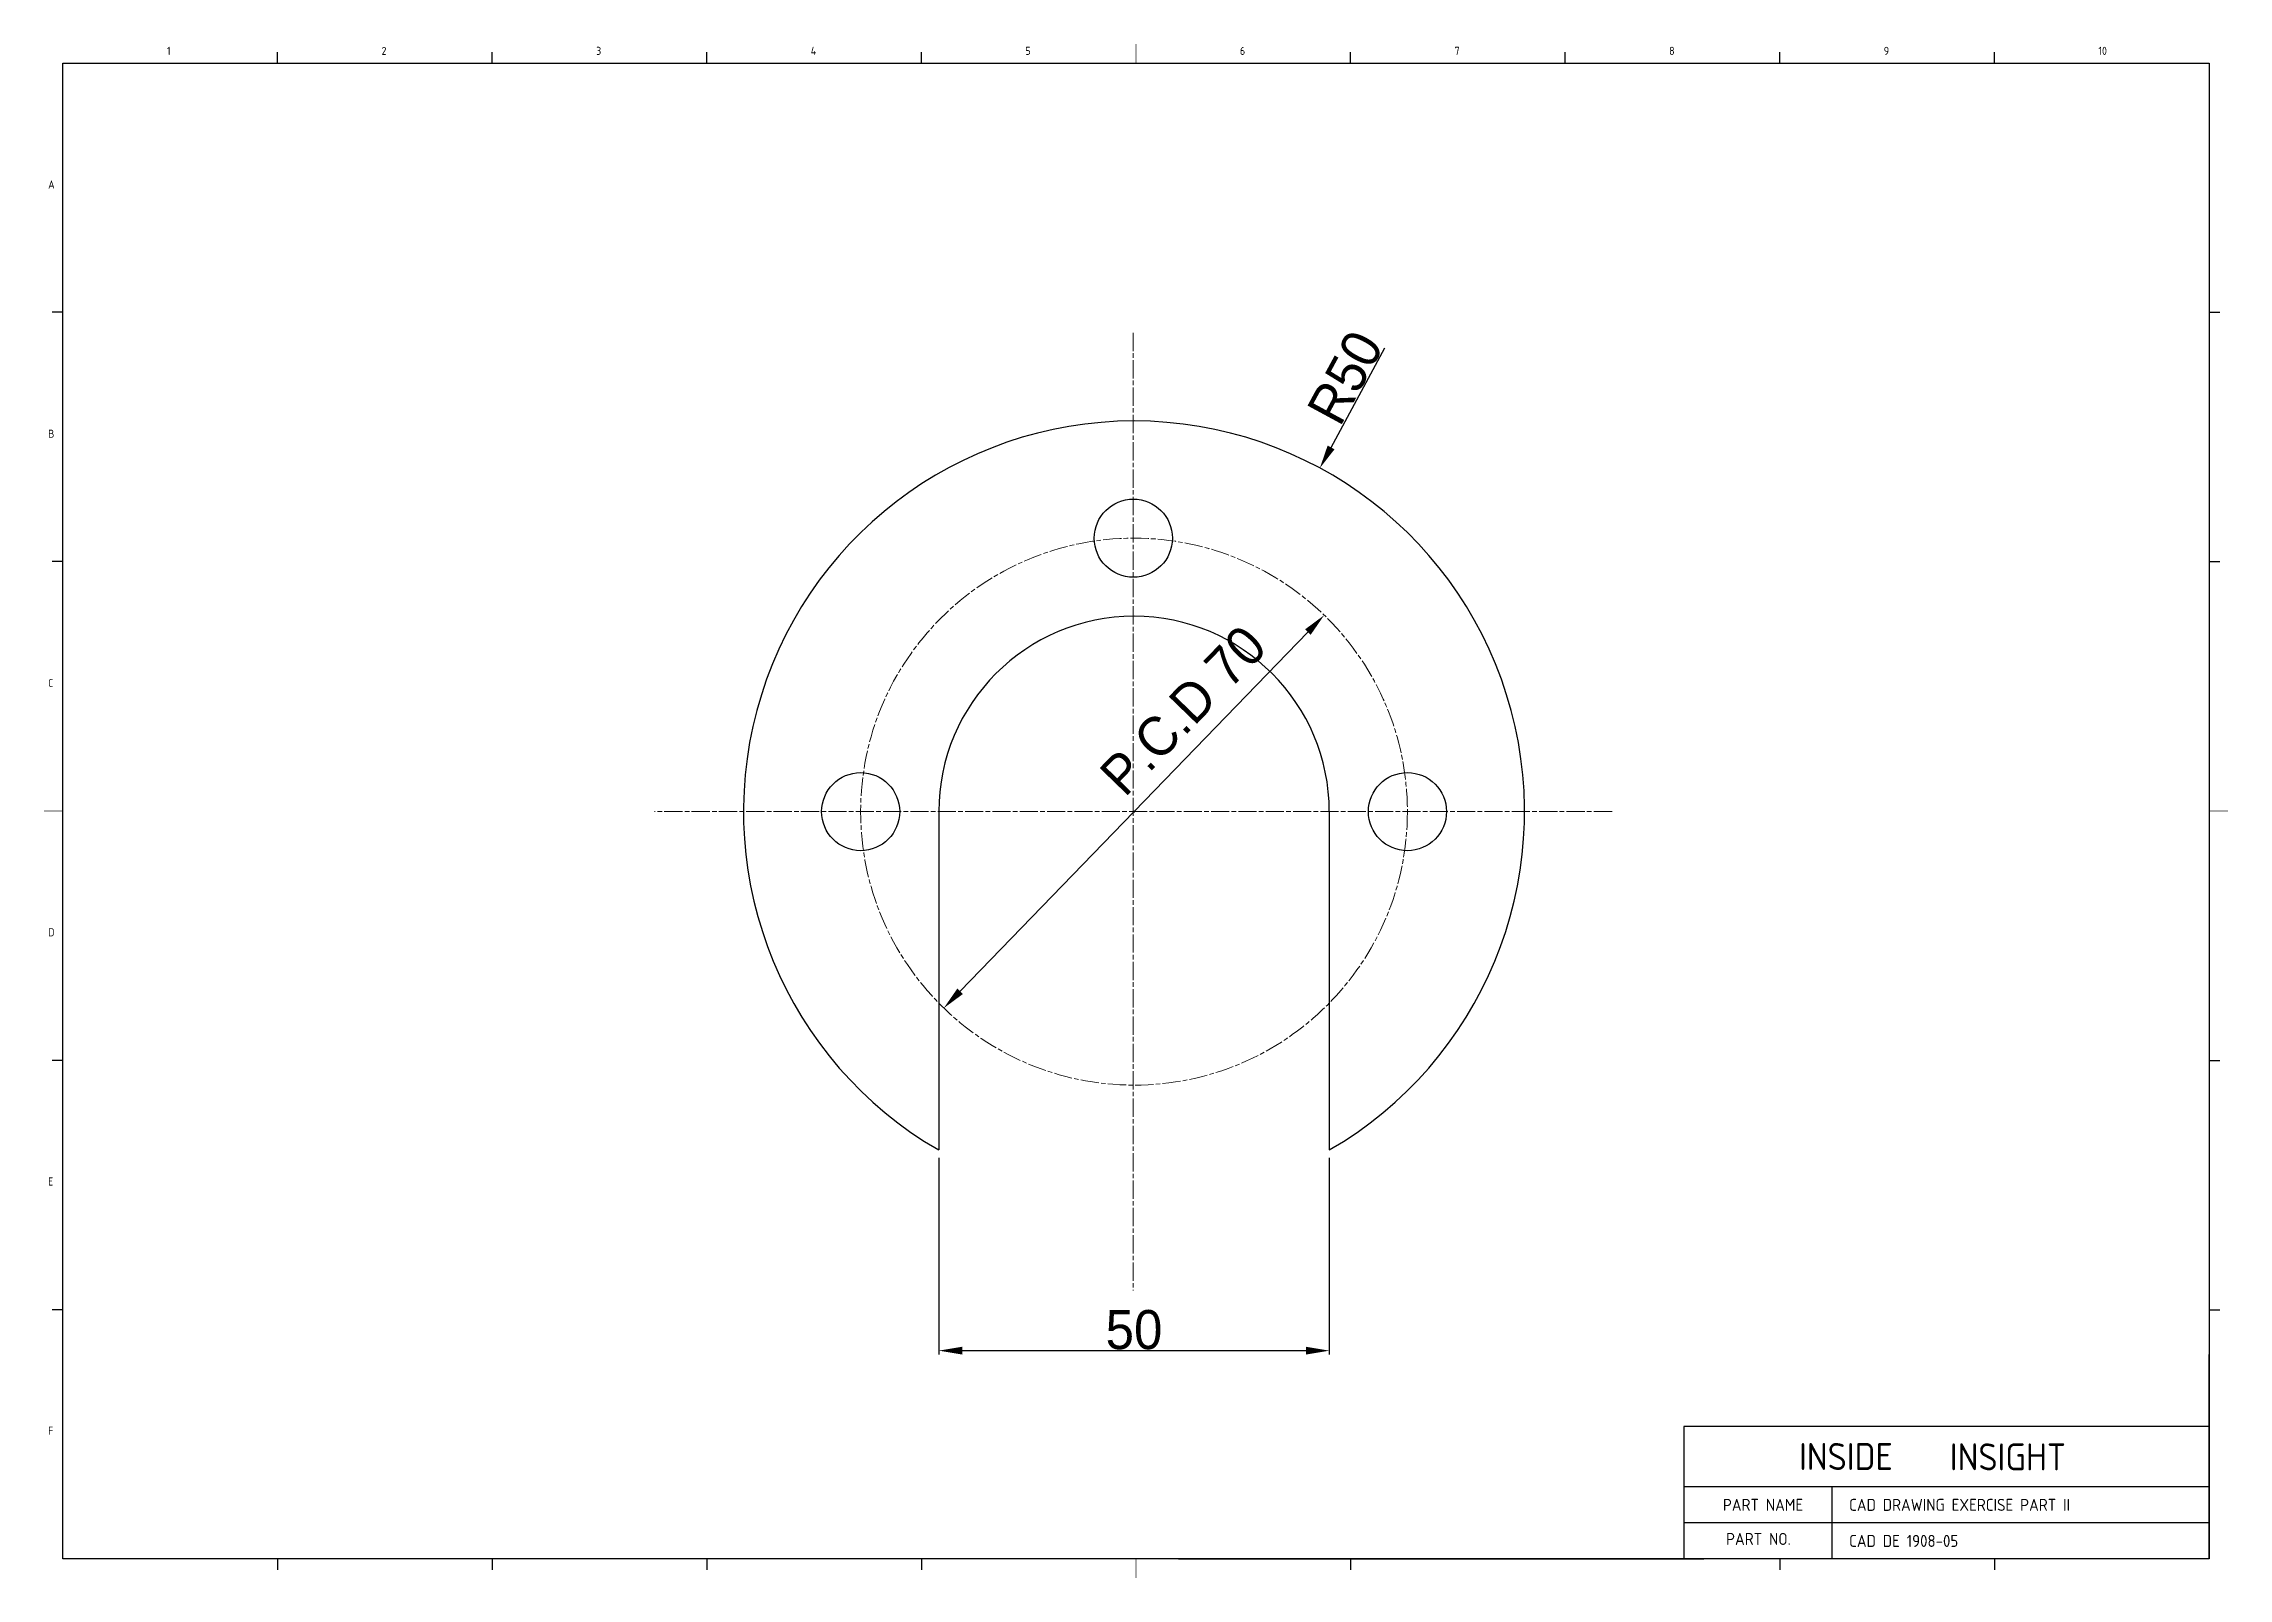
# Model space of a CAD drawing. Header units: inches. Extents: x 328 to 12229, y 132 to 477.
# Drawn here: x 7589.7 to 7869.4, y 136.5 to 332.9 of the extents above; entities that cross this region are included whole.
import ezdxf

# ---------------------------------------------------------------- set-up
doc = ezdxf.new("R2010")
doc.units = ezdxf.units.IN
doc.header["$MEASUREMENT"] = 0
doc.linetypes.add('D2', pattern=[11.2, 8, -0.8, 0.4, -0.8, 0.4, -0.8])
doc.linetypes.add('DC19051-050-06-B-003_PLATE B$0$CHAIN', pattern=[0.3543, 0.2362, -0.0295, 0.0591, -0.0295])
doc.layers.add('3', color=3, linetype='D2')
doc.layers.add('DC19051-050-06-B-003_PLATE B$0$1', color=1, linetype='DC19051-050-06-B-003_PLATE B$0$CHAIN', lineweight=9)
doc.layers.add('DIMENSION', color=3, linetype='Continuous', lineweight=25)
doc.styles.add('A', font='GENISO', dxfattribs={"bigfont": 'WHGTXT'})
doc.styles.get("Standard").update_dxf_attribs({"font": 'gulim.ttc'})
doc.dimstyles.new('Copy of Copy of inside insight-1', dxfattribs={"dimscale": 100, "dimtxt": 5, "dimasz": 3, "dimexe": 0.5, "dimexo": 1, "dimgap": 0.09, "dimtad": 1, "dimdec": 0, "dimzin": 0, "dimdsep": 46, "dimtxsty": 'Standard', "dimcen": 0.09, "dimdle": 1, "dimclrd": 3, "dimclre": 3, "dimclrt": 2, "dimadec": 0, "dimazin": 0, "dimtfac": 1, "dimtdec": 0, "dimtofl": 0, "dimtmove": 0, "dimatfit": 3, "dimfxl": 0, "dimtolj": 1, "dimtzin": 0, "dimarcsym": 0})

msp = doc.modelspace()

# ---------------------------------------------------------------- texts
at = {"linetype": 'Continuous', "style": 'A'}
for s, height, p in [('1', 1.0368, (7605.434325, 331.475128)), ('2', 1.0368, (7632.909525, 331.475128)), ('3', 1.0368, (7660.384725, 331.475128)), ('4', 1.0368, (7687.859925, 331.475128)), ('5', 1.0368, (7715.335125, 331.475128)), ('6', 1.0368, (7742.810325, 331.475128)), ('7', 1.0368, (7770.285525, 331.475128)), ('8', 1.0368, (7797.760725, 331.475128)), ('9', 1.0368, (7825.235925, 331.475128)), ('10', 1.0368, (7852.711125, 331.475128)), ('A', 1.0368, (7590.227925, 314.367928)), ('B', 1.0368, (7590.227925, 282.469048)), ('C', 1.0368, (7590.227925, 250.570168)), ('D', 1.0368, (7590.227925, 218.671288)), ('E', 1.0368, (7590.227925, 186.772408)), ('F', 1.0368, (7590.227925, 154.873528)), ('INSIDE', 3.4510268, (7814.390895, 150.365453)), ('INSIGHT', 3.4510268, (7833.694039, 150.32166)), ('PART NAME', 1.539648, (7804.649058, 145.13452)), ('CAD DRAWING EXERCISE PART II', 1.539648, (7820.805858, 145.13452)), ('PART NO.', 1.539648, (7805.055985, 140.772184)), ('CAD DE 1908-05', 1.539648, (7820.805858, 140.515576))]:
    msp.add_text(s, height=height, dxfattribs=at).set_placement(p)

# ---------------------------------------------------------------- blocks, each defined once
blk = doc.blocks.new('*D426')
at = {"layer": 'Defpoints', "color": 0}
for p in [(7753.05, 278.6), (7729.25, 234.62)]:
    blk.add_point(p, dxfattribs=at)
at = {"layer": 'DIMENSION', "color": 3, "lineweight": -2}
blk.add_line((7754.48, 281.24), (7761.37, 293.98), dxfattribs=at)
at = {"layer": 'DIMENSION', "color": 3}
for p, q in [((7729.16, 234.62), (7729.34, 234.62)), ((7729.25, 234.53), (7729.25, 234.71))]:
    blk.add_line(p, q, dxfattribs=at)
blk.add_solid([(7754.04, 281.48), (7754.92, 281), (7753.05, 278.6)], dxfattribs=at)
at = {"layer": 'DIMENSION', "color": 2, "insert": (7756.3, 290.19), "char_height": 5, "attachment_point": 5, "rotation": 61.5807}
blk.add_mtext('\\A1;R50', dxfattribs=at)
blk = doc.blocks.new('_None')
blk = doc.blocks.new('*D429')
at = {"layer": 'Defpoints', "color": 0}
for p in [(7753.6, 259.77), (7704.9, 209.48)]:
    blk.add_point(p, dxfattribs=at)
at = {"layer": 'DIMENSION', "color": 3, "lineweight": -2}
blk.add_line((7751.51, 257.61), (7706.99, 211.64), dxfattribs=at)
at = {"layer": 'DIMENSION', "color": 3}
for points in [[(7751.87, 257.26), (7751.16, 257.96), (7753.6, 259.77)], [(7706.63, 211.98), (7707.35, 211.29), (7704.9, 209.48)]]:
    blk.add_solid(points, dxfattribs=at)
at = {"layer": 'DIMENSION', "color": 2, "insert": (7735.54, 247.59), "char_height": 5, "attachment_point": 5, "rotation": 45.9187}
blk.add_mtext('\\A1;P.C.D 70', dxfattribs=at)
blk = doc.blocks.new('*D431')
at = {"layer": 'Defpoints', "color": 0}
for p in [(7704.25, 191.32), (7754.25, 191.32), (7754.25, 165.64)]:
    blk.add_point(p, dxfattribs=at)
at = {"layer": 'DIMENSION', "color": 3, "lineweight": -2}
for p, q in [((7704.25, 190.32), (7704.25, 165.14)), ((7754.25, 190.32), (7754.25, 165.14)), ((7707.25, 165.64), (7751.25, 165.64))]:
    blk.add_line(p, q, dxfattribs=at)
at = {"layer": 'DIMENSION', "color": 3}
for points in [[(7707.25, 166.14), (7707.25, 165.14), (7704.25, 165.64)], [(7751.25, 165.14), (7751.25, 166.14), (7754.25, 165.64)]]:
    blk.add_solid(points, dxfattribs=at)
at = {"layer": 'DIMENSION', "color": 2, "insert": (7729.25, 168.3), "char_height": 5, "attachment_point": 5}
blk.add_mtext('\\A1;50', dxfattribs=at)

# ---------------------------------------------------------------- dimensions: what is measured, and where the dimension line sits
at = {"layer": 'DIMENSION'}
dim = msp.add_radius_dim(center=(7729.252678, 234.624268), mpoint=(7753.048709, 278.59868), dimstyle='Copy of Copy of inside insight-1', override={"dimscale": 1, "dimlfac": 1, "dimtxsty": 'Standard', "dimblk1": 'None', "dimsah": 1, "dimtmove": 1, "dimtolj": 1}, dxfattribs=at)
dim.commit()
dim.dimension.update_dxf_attribs({"geometry": '*D426', "text_midpoint": (7758.638397, 288.92827), "dimtype": 164})
dim = msp.add_diameter_dim_2p(p1=(7704.903922, 209.481912), p2=(7753.601434, 259.766624), text='P.C.D 70', dimstyle='Copy of Copy of inside insight-1', override={"dimscale": 1, "dimlfac": 1, "dimtxsty": 'Standard', "dimsah": 1, "dimse1": 1, "dimse2": 1, "dimtmove": 2, "dimtolj": 1}, dxfattribs=at)
dim.commit()
dim.dimension.update_dxf_attribs({"geometry": '*D429', "text_midpoint": (7735.541395, 247.586456), "dimtype": 163})
dim = msp.add_linear_dim(base=(7754.252678, 165.642718), p1=(7704.252678, 191.322998), p2=(7754.252678, 191.322998), dimstyle='Copy of Copy of inside insight-1', override={"dimscale": 1, "dimlfac": 1, "dimtxsty": 'Standard', "dimsah": 1, "dimtolj": 1}, dxfattribs=at)
dim.commit()
dim.dimension.update_dxf_attribs({"geometry": '*D431', "text_midpoint": (7729.252678, 168.295218)})

# ---------------------------------------------------------------- linework, layer by layer
at = {"linetype": 'Continuous'}
for p, q in [((7592.128725, 330.438328), (7866.880725, 330.438328)), ((7592.128725, 138.975928), (7592.128725, 330.438328)), ((7866.880725, 330.438328), (7866.880725, 138.975928)), ((7866.880725, 138.975928), (7592.128725, 138.975928))]:
    msp.add_line(p, q, dxfattribs=at)
for p, q in [((7704.252678, 234.624268), (7704.252678, 191.322998)), ((7754.252678, 234.624268), (7754.252678, 191.322998))]:
    msp.add_line(p, q)
for centre in [(7729.162678, 269.624153), (7694.252678, 234.624268), (7764.252678, 234.624268)]:
    msp.add_circle(centre, 5)
for radius, start, end in [(50, 300, 240), (25, 0, 180)]:
    msp.add_arc((7729.252678, 234.624268), radius, start, end)
at = {"layer": '3', "color": 3, "linetype": 'Continuous'}
for p, q in [((7619.603925, 330.438328), (7619.603925, 331.820728)), ((7647.079125, 330.438328), (7647.079125, 331.820728)), ((7702.029525, 330.438328), (7702.029525, 331.820728)), ((7756.979925, 330.438328), (7756.979925, 331.820728)), ((7784.455125, 330.438328), (7784.455125, 331.820728)), ((7811.930325, 330.438328), (7811.930325, 331.820728)), ((7839.405525, 330.438328), (7839.405525, 331.820728)), ((7592.128725, 298.539448), (7590.746325, 298.539448)), ((7866.880725, 298.539448), (7868.263125, 298.539448)), ((7592.128725, 266.640568), (7590.746325, 266.640568)), ((7866.880725, 266.640568), (7868.263125, 266.640568)), ((7592.128725, 202.773688), (7590.746325, 202.773688)), ((7866.880725, 202.773688), (7868.263125, 202.773688)), ((7592.128725, 170.874808), (7590.746325, 170.874808)), ((7866.880725, 170.874808), (7868.263125, 170.874808)), ((7866.880725, 138.975928), (7866.880725, 165.149944)), ((7866.880725, 155.912056), (7799.649429, 155.912056)), ((7799.649429, 155.912056), (7799.649429, 138.975928)), ((7866.880725, 148.213816), (7799.649429, 148.213816)), ((7818.638421, 138.975928), (7818.638421, 148.213816)), ((7866.880725, 143.594872), (7799.649429, 143.594872)), ((7619.603925, 138.975928), (7619.603925, 137.593528)), ((7647.079125, 138.975928), (7647.079125, 137.593528)), ((7674.554325, 138.975928), (7674.554325, 137.593528)), ((7702.029525, 138.975928), (7702.029525, 137.593528)), ((7734.957982, 138.975928), (7802.189278, 138.975928)), ((7756.979925, 138.975928), (7756.979925, 137.593528)), ((7811.930325, 138.975928), (7811.930325, 137.593528)), ((7839.405525, 138.975928), (7839.405525, 137.593528))]:
    msp.add_line(p, q, dxfattribs=at)
at = {"layer": '3', "linetype": 'Continuous'}
msp.add_line((7674.554325, 330.438328), (7674.554325, 331.820728), dxfattribs=at)
at = {"layer": '3', "color": 3, "linetype": 'Continuous', "const_width": 0.10368}
for points in [[(7729.504725, 330.438328), (7729.504725, 332.857528)], [(7592.128725, 234.707128), (7589.709525, 234.707128)], [(7866.880725, 234.707128), (7869.299925, 234.707128)], [(7729.504725, 138.975928), (7729.504725, 136.556728)]]:
    msp.add_lwpolyline(points, dxfattribs=at)
at = {"layer": 'DC19051-050-06-B-003_PLATE B$0$1', "linetype": 'DC19051-050-06-B-003_PLATE B$0$CHAIN', "ltscale": 9.878633}
for p, q in [((7729.162678, 295.909555), (7729.162678, 173.338982)), ((7790.447965, 234.624268), (7667.877391, 234.624268))]:
    msp.add_line(p, q, dxfattribs=at)
msp.add_circle((7729.252678, 234.624268), 35, dxfattribs=at)

msp.set_redraw_order([(e.dxf.handle, doc.entitydb.next_handle()) for e in msp.query("TEXT MTEXT ATTDEF DIMENSION ARC_DIMENSION")])  # texts and dimensions are drawn at this point

doc.saveas('drawing.dxf')
